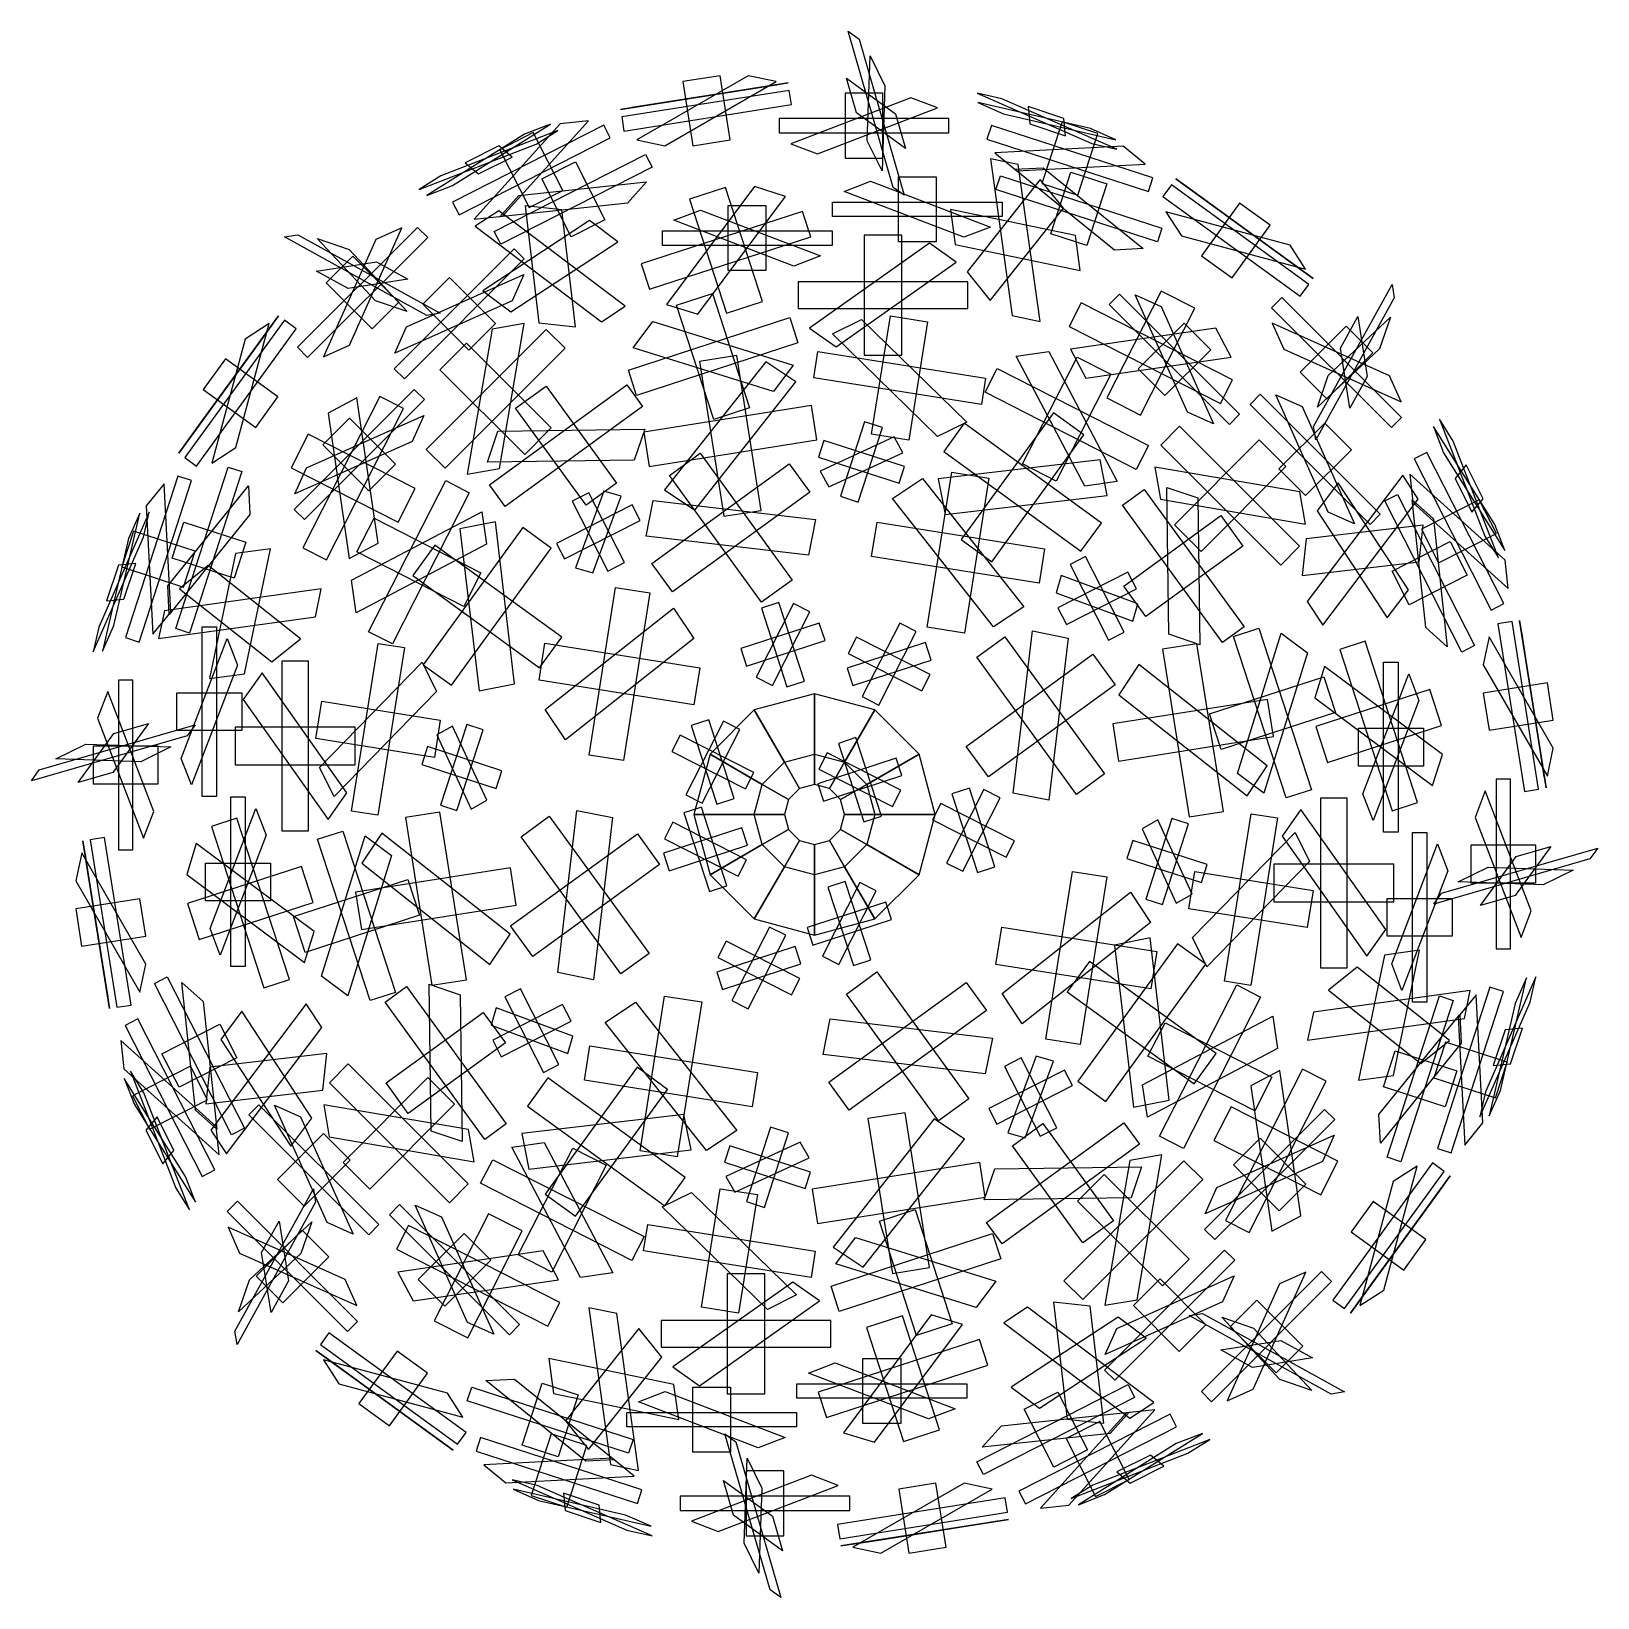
# Model space of a CAD drawing. Extents: x 1344.55 to 1345.86, y 6463.82 to 6465.13.
import ezdxf

# ---------------------------------------------------------------- set-up
doc = ezdxf.new("R2010")
doc.units = 0
doc.header["$LTSCALE"] = 30
doc.header["$MEASUREMENT"] = 0
doc.layers.add('3D', color=4, linetype='CONTINUOUS')

msp = doc.modelspace()

# ---------------------------------------------------------------- linework, layer by layer
at = {"layer": '3D', "color": 72}
for points in [[(1345.2797, 6464.9922, 1.0956), (1345.2706, 6464.9988, 1.0663), (1345.2331, 6465.1288, 1.1072), (1345.2422, 6465.1222, 1.1366)], [(1345.2614, 6465.0125, 1.0475), (1345.249, 6465.0376, 1.0331), (1345.2514, 6465.1085, 1.1554), (1345.2638, 6465.0834, 1.1697)], [(1345.0435, 6465.0637, 1.1025), (1345.0435, 6465.0637, 1.1339), (1345.1831, 6465.0858, 1.1339), (1345.1831, 6465.0858, 1.1025)], [(1345.053, 6465.0652, 1.1571), (1345.0749, 6465.0687, 1.1793), (1345.1736, 6465.0843, 1.0793), (1345.1517, 6465.0808, 1.0571)], [(1345.0572, 6465.0384, 1.3916), (1345.0805, 6465.0335, 1.4121), (1345.1732, 6465.0869, 1.3198), (1345.1499, 6465.0918, 1.2992)], [(1345.1039, 6465.0335, 1.421), (1345.1349, 6465.0384, 1.421), (1345.1265, 6465.0918, 1.2904), (1345.0955, 6465.0869, 1.2904)], [(1345.2401, 6465.0609, 1.0309), (1345.2318, 6465.0898, 1.04), (1345.2727, 6465.0601, 1.172), (1345.281, 6465.0312, 1.1629)], [(1345.0445, 6465.0575, 1.3412), (1345.0463, 6465.0456, 1.3702), (1345.1859, 6465.0678, 1.3702), (1345.1841, 6465.0796, 1.3412)], [(1345.0978, 6465.0723, 1.1889), (1345.1288, 6465.0772, 1.1889), (1345.1288, 6465.0772, 1.0475), (1345.0978, 6465.0723, 1.0475)], [(1345.1853, 6465.0352, 1.3521), (1345.2075, 6465.0267, 1.3727), (1345.3075, 6465.065, 1.2803), (1345.2853, 6465.0735, 1.2598)], [(1345.2307, 6465.0231, 1.3815), (1345.2621, 6465.0231, 1.3815), (1345.2621, 6465.0772, 1.2509), (1345.2307, 6465.0772, 1.2509)], [(1345.4361, 6465.0353, 1.1697), (1345.4569, 6465.0305, 1.1467), (1345.3613, 6465.0726, 1.0515), (1345.3405, 6465.0774, 1.0745)], [(1345.3412, 6465.0694, 1.1518), (1345.3625, 6465.06, 1.173), (1345.4562, 6465.0385, 1.0694), (1345.4349, 6465.0478, 1.0482)], [(1345.3845, 6465.0517, 1.1816), (1345.4143, 6465.0417, 1.1802), (1345.4129, 6465.0562, 1.0396), (1345.3832, 6465.0662, 1.041)], [(1344.9733, 6465.0349, 1.1697), (1344.9914, 6465.0463, 1.1467), (1344.894, 6465.0084, 1.0515), (1344.8759, 6464.9971, 1.0745)], [(1344.8821, 6464.992, 1.1518), (1344.9037, 6465.0004, 1.173), (1344.9852, 6465.0514, 1.0694), (1344.9636, 6465.043, 1.0482)], [(1344.9035, 6464.9865, 1.2659), (1344.909, 6464.9758, 1.2949), (1345.0349, 6465.04, 1.2949), (1345.0295, 6465.0507, 1.2659)], [(1344.9215, 6464.9723, 1.3163), (1344.9452, 6464.9748, 1.3368), (1345.0169, 6465.0542, 1.2445), (1344.9932, 6465.0517, 1.2239)], [(1344.9675, 6464.982, 1.3457), (1344.9955, 6464.9963, 1.3457), (1344.9709, 6465.0445, 1.2151), (1344.9429, 6465.0302, 1.2151)], [(1345.1757, 6465.0561, 1.3017), (1345.1757, 6465.0441, 1.3307), (1345.3171, 6465.0441, 1.3307), (1345.3171, 6465.0561, 1.3017)], [(1345.3525, 6465.0504, 1.2659), (1345.3488, 6465.0389, 1.2949), (1345.4833, 6464.9953, 1.2949), (1345.487, 6465.0067, 1.2659)], [(1345.3946, 6465.002, 1.3457), (1345.4245, 6464.9922, 1.3457), (1345.4412, 6465.0437, 1.2151), (1345.4113, 6465.0534, 1.2151)], [(1344.9252, 6465.01, 1.1816), (1344.9533, 6465.024, 1.1802), (1344.9421, 6465.0333, 1.0396), (1344.914, 6465.0193, 1.041)], [(1345.3552, 6465.0275, 1.3163), (1345.3737, 6465.0126, 1.3368), (1345.4806, 6465.0181, 1.2445), (1345.4621, 6465.033, 1.2239)], [(1344.9439, 6464.9514, 0.9256), (1344.9384, 6464.9621, 0.9546), (1345.0644, 6465.0263, 0.9546), (1345.0698, 6465.0155, 0.9256)], [(1344.9779, 6465.0058, 1.0054), (1345.0059, 6465.02, 1.0054), (1345.0304, 6464.9719, 0.8748), (1345.0024, 6464.9576, 0.8748)], [(1345.3698, 6464.8921, 1.5885), (1345.393, 6464.8872, 1.5679), (1345.3749, 6465.0179, 1.5171), (1345.3517, 6465.0227, 1.5377)], [(1345.2751, 6465.0076, 0.9523), (1345.3065, 6465.0076, 0.9523), (1345.3065, 6464.9535, 0.8217), (1345.2751, 6464.9535, 0.8217)], [(1345.3323, 6464.9284, 1.607), (1345.3515, 6464.9045, 1.6003), (1345.4124, 6464.9815, 1.4986), (1345.3932, 6465.0054, 1.5053)], [(1345.3563, 6464.997, 0.9256), (1345.36, 6465.0084, 0.9546), (1345.4944, 6464.9647, 0.9546), (1345.4907, 6464.9533, 0.9256)], [(1345.3718, 6465.0139, 0.976), (1345.3956, 6465.0151, 0.9965), (1345.4788, 6464.9478, 0.9042), (1345.4551, 6464.9466, 0.8836)], [(1345.4187, 6465.0114, 1.0054), (1345.4486, 6465.0017, 1.0054), (1345.4319, 6464.9503, 0.8748), (1345.402, 6464.96, 0.8748)], [(1345.5061, 6465.006, 1.1025), (1345.5061, 6465.006, 1.1339), (1345.6204, 6464.9229, 1.1339), (1345.6204, 6464.9229, 1.1025)], [(1344.943, 6464.9743, 0.976), (1344.9589, 6464.992, 0.9965), (1345.0653, 6465.0033, 0.9042), (1345.0494, 6464.9856, 0.8836)], [(1345.0818, 6464.9013, 1.6316), (1345.1078, 6464.8932, 1.6473), (1345.181, 6464.9913, 1.5767), (1345.1551, 6464.9994, 1.561)], [(1345.1319, 6464.8939, 1.6541), (1345.1618, 6464.9036, 1.6541), (1345.1309, 6464.9987, 1.5542), (1345.1011, 6464.989, 1.5542)], [(1345.2297, 6464.9954, 0.9229), (1345.2519, 6465.0039, 0.9435), (1345.3518, 6464.9657, 0.8511), (1345.3296, 6464.9572, 0.8306)], [(1345.5024, 6465.0009, 1.3412), (1345.4953, 6464.9912, 1.3702), (1345.6097, 6464.9081, 1.3702), (1345.6168, 6464.9178, 1.3412)], [(1345.5138, 6465.0003, 1.1571), (1345.5318, 6464.9873, 1.1793), (1345.6127, 6464.9285, 1.0793), (1345.5947, 6464.9416, 1.0571)], [(1345.0277, 6464.8868, 1.5885), (1345.0475, 6464.8998, 1.5679), (1344.9423, 6464.9793, 1.5171), (1344.9225, 6464.9664, 1.5377)], [(1344.9754, 6464.886, 1.607), (1345.006, 6464.8826, 1.6003), (1344.9946, 6464.9801, 1.4986), (1344.964, 6464.9835, 1.5053)], [(1345.088, 6464.9714, 0.8982), (1345.1102, 6464.9799, 0.9187), (1345.2101, 6464.9417, 0.8264), (1345.1879, 6464.9332, 0.8058)], [(1345.1333, 6464.9836, 0.9276), (1345.1647, 6464.9836, 0.9276), (1345.1647, 6464.9295, 0.797), (1345.1333, 6464.9295, 0.797)], [(1345.2201, 6464.9745, 0.8725), (1345.2201, 6464.9865, 0.9015), (1345.3614, 6464.9865, 0.9015), (1345.3614, 6464.9745, 0.8725)], [(1345.3183, 6464.9803, 1.5937), (1345.3223, 6464.9513, 1.6049), (1345.4265, 6464.9296, 1.512), (1345.4225, 6464.9586, 1.5007)], [(1345.5275, 6464.9419, 1.421), (1345.5529, 6464.9234, 1.421), (1345.5847, 6464.9672, 1.2904), (1345.5592, 6464.9856, 1.2904)], [(1344.9288, 6464.9127, 1.5937), (1344.9522, 6464.8951, 1.6049), (1345.0412, 6464.9534, 1.512), (1345.0178, 6464.9711, 1.5007)], [(1345.0608, 6464.935, 1.593), (1345.0677, 6464.9139, 1.6153), (1345.2021, 6464.9576, 1.6153), (1345.1952, 6464.9787, 1.593)], [(1345.4979, 6464.9784, 1.3916), (1345.5109, 6464.9585, 1.4121), (1345.6142, 6464.9307, 1.3198), (1345.6012, 6464.9506, 1.2992)], [(1345.5505, 6464.9737, 1.1889), (1345.576, 6464.9552, 1.1889), (1345.576, 6464.9552, 1.0475), (1345.5505, 6464.9737, 1.0475)], [(1344.8932, 6464.8939, 1.0956), (1344.8821, 6464.8921, 1.0663), (1344.7636, 6464.9575, 1.1072), (1344.7747, 6464.9592, 1.1366)], [(1344.7744, 6464.8656, 1.3017), (1344.7829, 6464.8571, 1.3307), (1344.8829, 6464.957, 1.3307), (1344.8744, 6464.9655, 1.3017)], [(1344.8658, 6464.8953, 1.0475), (1344.8394, 6464.9043, 1.0331), (1344.7909, 6464.9561, 1.1554), (1344.8174, 6464.9471, 1.1697)], [(1344.796, 6464.8576, 1.3521), (1344.8177, 6464.8673, 1.3727), (1344.8613, 6464.965, 1.2803), (1344.8396, 6464.9553, 1.2598)], [(1345.0784, 6464.9505, 0.8478), (1345.0784, 6464.9626, 0.8768), (1345.2197, 6464.9626, 0.8768), (1345.2197, 6464.9505, 0.8478)], [(1345.2464, 6464.8591, 1.6727), (1345.2778, 6464.8591, 1.6727), (1345.2778, 6464.959, 1.5728), (1345.2464, 6464.959, 1.5728)], [(1344.8367, 6464.8811, 1.3815), (1344.8589, 6464.9033, 1.3815), (1344.8206, 6464.9415, 1.2509), (1344.7984, 6464.9193, 1.2509)], [(1344.8635, 6464.8392, 0.8725), (1344.855, 6464.8477, 0.9015), (1344.9549, 6464.9477, 0.9015), (1344.9634, 6464.9392, 0.8725)], [(1345.201, 6464.8816, 1.6502), (1345.2232, 6464.8659, 1.6659), (1345.3232, 6464.9365, 1.5952), (1345.301, 6464.9522, 1.5795)], [(1344.8166, 6464.9145, 1.0309), (1344.7902, 6464.929, 1.04), (1344.8402, 6464.9369, 1.172), (1344.8665, 6464.9224, 1.1629)], [(1344.8555, 6464.8608, 0.9229), (1344.8652, 6464.8825, 0.9435), (1344.9629, 6464.9261, 0.8511), (1344.9532, 6464.9044, 0.8306)], [(1344.879, 6464.9015, 0.9523), (1344.9012, 6464.9237, 0.9523), (1344.9394, 6464.8854, 0.8217), (1344.9172, 6464.8632, 0.8217)], [(1345.1914, 6464.9202, 1.6116), (1345.1914, 6464.8979, 1.6338), (1345.3328, 6464.8979, 1.6338), (1345.3328, 6464.9202, 1.6116)], [(1345.6226, 6464.7884, 1.0956), (1345.6208, 6464.7995, 1.0663), (1345.6862, 6464.9179, 1.1072), (1345.6879, 6464.9068, 1.1366)], [(1345.0903, 6464.9006, 0.7882), (1345.1202, 6464.9103, 0.7882), (1345.1511, 6464.8153, 0.6882), (1345.1212, 6464.8055, 0.6882)], [(1345.4273, 6464.9027, 1.593), (1345.4173, 6464.883, 1.6153), (1345.5432, 6464.8188, 1.6153), (1345.5533, 6464.8386, 1.593)], [(1345.4486, 6464.8234, 1.6541), (1345.4766, 6464.8091, 1.6541), (1345.5219, 6464.8982, 1.5542), (1345.494, 6464.9124, 1.5542)], [(1345.4507, 6464.9013, 0.8478), (1345.4592, 6464.9098, 0.8768), (1345.5592, 6464.8099, 0.8768), (1345.5507, 6464.8014, 0.8478)], [(1345.4723, 6464.9093, 0.8982), (1345.494, 6464.8996, 0.9187), (1345.5376, 6464.8019, 0.8264), (1345.5159, 6464.8116, 0.8058)], [(1345.5943, 6464.9071, 1.3017), (1345.5858, 6464.8986, 1.3307), (1345.6857, 6464.7987, 1.3307), (1345.6942, 6464.8072, 1.3017)], [(1344.6756, 6464.7774, 1.1025), (1344.6756, 6464.7774, 1.1339), (1344.7587, 6464.8917, 1.1339), (1344.7587, 6464.8917, 1.1025)], [(1344.6806, 6464.7737, 1.3412), (1344.6903, 6464.7667, 1.3702), (1344.7734, 6464.881, 1.3702), (1344.7637, 6464.8881, 1.3412)], [(1345.0569, 6464.8255, 0.7271), (1345.0501, 6464.8466, 0.7493), (1345.1845, 6464.8903, 0.7493), (1345.1913, 6464.8692, 0.7271)], [(1345.22, 6464.8767, 0.745), (1345.2444, 6464.8887, 0.7607), (1345.332, 6464.8033, 0.69), (1345.3077, 6464.7912, 0.6743)], [(1345.2683, 6464.8918, 0.7675), (1345.2993, 6464.8869, 0.7675), (1345.2837, 6464.7882, 0.6675), (1345.2527, 6464.7931, 0.6675)], [(1345.624, 6464.8157, 1.0475), (1345.633, 6464.8422, 1.0331), (1345.6848, 6464.8906, 1.1554), (1345.6758, 6464.8642, 1.1697)], [(1345.6432, 6464.865, 1.0309), (1345.6577, 6464.8913, 1.04), (1345.6656, 6464.8413, 1.172), (1345.6511, 6464.815, 1.1629)], [(1344.6812, 6464.7851, 1.1571), (1344.6943, 6464.8031, 1.1793), (1344.753, 6464.884, 1.0793), (1344.74, 6464.866, 1.0571)], [(1344.7032, 6464.7692, 1.3916), (1344.7231, 6464.7822, 1.4121), (1344.7509, 6464.8855, 1.3198), (1344.731, 6464.8725, 1.2992)], [(1344.8817, 6464.7805, 1.6116), (1344.8974, 6464.7648, 1.6338), (1344.9973, 6464.8648, 1.6338), (1344.9816, 6464.8805, 1.6116)], [(1344.9158, 6464.76, 1.6502), (1344.9426, 6464.7646, 1.6659), (1344.9633, 6464.8853, 1.5952), (1344.9365, 6464.8807, 1.5795)], [(1345.0541, 6464.8652, 0.7657), (1345.0704, 6464.887, 0.7814), (1345.1873, 6464.8507, 0.7107), (1345.171, 6464.8289, 0.695)], [(1345.4184, 6464.864, 1.6316), (1345.431, 6464.8399, 1.6473), (1345.5522, 6464.8575, 1.5767), (1345.5395, 6464.8816, 1.561)], [(1345.513, 6464.8858, 0.9276), (1345.5352, 6464.8636, 0.9276), (1345.497, 6464.8254, 0.797), (1345.4747, 6464.8476, 0.797)], [(1345.5863, 6464.8856, 1.3521), (1345.596, 6464.8639, 1.3727), (1345.6937, 6464.8202, 1.2803), (1345.684, 6464.8419, 1.2598)], [(1345.6097, 6464.8449, 1.3815), (1345.632, 6464.8227, 1.3815), (1345.6702, 6464.8609, 1.2509), (1345.648, 6464.8831, 1.2509)], [(1344.9637, 6464.7762, 1.6727), (1344.9859, 6464.7984, 1.6727), (1344.9153, 6464.8691, 1.5728), (1344.8931, 6464.8469, 1.5728)], [(1345.2045, 6464.8401, 0.7064), (1345.208, 6464.862, 0.7286), (1345.3476, 6464.8399, 0.7286), (1345.3441, 6464.818, 0.7064)], [(1345.3732, 6464.8581, 0.7657), (1345.4002, 6464.862, 0.7814), (1345.4571, 6464.7537, 0.7107), (1345.4302, 6464.7498, 0.695)], [(1344.7397, 6464.7988, 1.421), (1344.7581, 6464.8242, 1.421), (1344.7144, 6464.856, 1.2904), (1344.6959, 6464.8305, 1.2904)], [(1345.0803, 6464.7468, 1.7445), (1345.1054, 6464.73, 1.753), (1345.1897, 6464.8368, 1.7148), (1345.1645, 6464.8536, 1.7063)], [(1345.1297, 6464.7248, 1.7567), (1345.1607, 6464.7297, 1.7567), (1345.1403, 6464.8587, 1.7026), (1345.1092, 6464.8538, 1.7026)], [(1345.4239, 6464.8575, 0.7882), (1345.4519, 6464.8433, 0.7882), (1345.4065, 6464.7542, 0.6882), (1345.3785, 6464.7685, 0.6882)], [(1344.7079, 6464.8219, 1.1889), (1344.7263, 6464.8473, 1.1889), (1344.7263, 6464.8473, 1.0475), (1344.7079, 6464.8219, 1.0475)], [(1345.3472, 6464.8281, 0.7271), (1345.3573, 6464.8479, 0.7493), (1345.4832, 6464.7837, 0.7493), (1345.4731, 6464.7639, 0.7271)], [(1344.7802, 6464.7221, 0.8478), (1344.7717, 6464.7306, 0.8768), (1344.8717, 6464.8305, 0.8768), (1344.8802, 6464.822, 0.8478)], [(1344.7788, 6464.6986, 1.593), (1344.7986, 6464.6886, 1.6153), (1344.8627, 6464.8145, 1.6153), (1344.843, 6464.8246, 1.593)], [(1344.8175, 6464.6897, 1.6316), (1344.8416, 6464.7023, 1.6473), (1344.824, 6464.8235, 1.5767), (1344.7999, 6464.8108, 1.561)], [(1344.9475, 6464.7331, 0.7064), (1344.9345, 6464.7511, 0.7286), (1345.0488, 6464.8342, 0.7286), (1345.0619, 6464.8162, 0.7064)], [(1344.9561, 6464.8148, 0.7675), (1344.9815, 6464.8333, 0.7675), (1345.0403, 6464.7524, 0.6675), (1345.0148, 6464.734, 0.6675)], [(1345.5679, 6464.818, 0.8725), (1345.5764, 6464.8265, 0.9015), (1345.6764, 6464.7266, 0.9015), (1345.6679, 6464.7181, 0.8725)], [(1345.5895, 6464.826, 0.9229), (1345.6112, 6464.8163, 0.9435), (1345.6548, 6464.7186, 0.8511), (1345.6331, 6464.7283, 0.8306)], [(1345.0629, 6464.795, 1.7236), (1345.0674, 6464.7664, 1.7357), (1345.207, 6464.7885, 1.7357), (1345.2025, 6464.8172, 1.7236)], [(1345.3274, 6464.7054, 1.7567), (1345.3528, 6464.687, 1.7567), (1345.4296, 6464.7926, 1.7026), (1345.4042, 6464.8111, 1.7026)], [(1344.7722, 6464.7436, 0.8982), (1344.7819, 6464.7653, 0.9187), (1344.8797, 6464.8089, 0.8264), (1344.87, 6464.7872, 0.8058)], [(1344.7957, 6464.7843, 0.9276), (1344.8179, 6464.8065, 0.9276), (1344.8562, 6464.7683, 0.797), (1344.834, 6464.746, 0.797)], [(1344.9326, 6464.77, 0.745), (1344.9413, 6464.7957, 0.7607), (1345.0637, 6464.7973, 0.69), (1345.055, 6464.7715, 0.6743)], [(1345.2267, 6464.7416, 1.7432), (1345.2416, 6464.7367, 1.7432), (1345.2618, 6464.7988, 1.7161), (1345.2469, 6464.8036, 1.7161)], [(1345.3299, 6464.8023, 1.7236), (1345.3128, 6464.7788, 1.7357), (1345.4271, 6464.6957, 1.7357), (1345.4442, 6464.7192, 1.7236)], [(1345.5092, 6464.7999, 1.6116), (1345.4935, 6464.7842, 1.6338), (1345.5935, 6464.6842, 1.6338), (1345.6092, 6464.6999, 1.6116)], [(1345.6302, 6464.8025, 0.9523), (1345.6524, 6464.7803, 0.9523), (1345.6141, 6464.7421, 0.8217), (1345.5919, 6464.7643, 0.8217)], [(1345.7207, 6464.7995, 1.1518), (1345.7291, 6464.7778, 1.173), (1345.7801, 6464.6963, 1.0694), (1345.7717, 6464.718, 1.0482)], [(1345.7636, 6464.7083, 1.1697), (1345.775, 6464.6902, 1.1467), (1345.7371, 6464.7875, 1.0515), (1345.7258, 6464.8056, 1.0745)], [(1344.8582, 6464.7199, 1.6541), (1344.8724, 6464.7479, 1.6541), (1344.7834, 6464.7932, 1.5542), (1344.7691, 6464.7653, 1.5542)], [(1345.2129, 6464.788, 1.7266), (1345.2084, 6464.7742, 1.7326), (1345.2756, 6464.7524, 1.7326), (1345.2801, 6464.7662, 1.7266)], [(1345.2097, 6464.7625, 1.7371), (1345.217, 6464.7493, 1.7413), (1345.2788, 6464.7778, 1.7222), (1345.2714, 6464.791, 1.718)], [(1345.5049, 6464.7178, 1.6727), (1345.5271, 6464.6956, 1.6727), (1345.5978, 6464.7663, 1.5728), (1345.5756, 6464.7885, 1.5728)], [(1345.0843, 6464.7588, 0.67), (1345.1098, 6464.7773, 0.67), (1345.1865, 6464.6716, 0.6159), (1345.1611, 6464.6532, 0.6159)], [(1345.308, 6464.7559, 1.7445), (1345.3139, 6464.7262, 1.753), (1345.449, 6464.7422, 1.7148), (1345.4431, 6464.7718, 1.7063)], [(1345.7152, 6464.778, 1.2659), (1345.7045, 6464.7726, 1.2949), (1345.7687, 6464.6466, 1.2949), (1345.7794, 6464.6521, 1.2659)], [(1344.6312, 6464.6238, 1.2659), (1344.6426, 6464.6201, 1.2949), (1344.6863, 6464.7546, 1.2949), (1344.6748, 6464.7583, 1.2659)], [(1344.6846, 6464.6276, 0.9256), (1344.6731, 6464.6313, 0.9546), (1344.7168, 6464.7657, 0.9546), (1344.7282, 6464.762, 0.9256)], [(1345.0868, 6464.6619, 0.6369), (1345.0697, 6464.6854, 0.6489), (1345.1841, 6464.7685, 0.6489), (1345.2011, 6464.745, 0.6369)], [(1345.3194, 6464.7615, 0.67), (1345.3504, 6464.7566, 0.67), (1345.33, 6464.6276, 0.6159), (1345.299, 6464.6325, 0.6159)], [(1345.4887, 6464.7658, 1.6502), (1345.4933, 6464.739, 1.6659), (1345.614, 6464.7183, 1.5952), (1345.6094, 6464.7451, 1.5795)], [(1345.6155, 6464.6538, 1.5885), (1345.6285, 6464.6341, 1.5679), (1345.708, 6464.7392, 1.5171), (1345.6951, 6464.759, 1.5377)], [(1345.701, 6464.76, 1.3163), (1345.7035, 6464.7363, 1.3368), (1345.7829, 6464.6647, 1.2445), (1345.7804, 6464.6883, 1.2239)], [(1345.7387, 6464.7564, 1.1816), (1345.7527, 6464.7282, 1.1802), (1345.762, 6464.7394, 1.0396), (1345.748, 6464.7676, 1.041)], [(1344.654, 6464.6265, 1.3163), (1344.6689, 6464.645, 1.3368), (1344.6634, 6464.7519, 1.2445), (1344.6485, 6464.7334, 1.2239)], [(1344.6677, 6464.6431, 0.976), (1344.6664, 6464.6669, 0.9965), (1344.7337, 6464.7501, 0.9042), (1344.7349, 6464.7264, 0.8836)], [(1344.8535, 6464.6185, 0.7271), (1344.8337, 6464.6286, 0.7493), (1344.8979, 6464.7545, 0.7493), (1344.9176, 6464.7444, 0.7271)], [(1345.0329, 6464.6792, 1.7432), (1345.0469, 6464.6863, 1.7432), (1345.0172, 6464.7445, 1.7161), (1345.0033, 6464.7373, 1.7161)], [(1345.006, 6464.6819, 1.7371), (1345.0206, 6464.6778, 1.7413), (1345.0441, 6464.7417, 1.7222), (1345.0296, 6464.7458, 1.718)], [(1345.27, 6464.7396, 0.6578), (1345.2951, 6464.7564, 0.6663), (1345.3794, 6464.6495, 0.628), (1345.3542, 6464.6327, 0.6195)], [(1345.4618, 6464.734, 0.7064), (1345.4798, 6464.7471, 0.7286), (1345.5629, 6464.6327, 0.7286), (1345.5449, 6464.6197, 0.7064)], [(1345.4987, 6464.7489, 0.745), (1345.5244, 6464.7402, 0.7607), (1345.526, 6464.6178, 0.69), (1345.5002, 6464.6265, 0.6743)], [(1345.6414, 6464.7527, 1.5937), (1345.6238, 6464.7294, 1.6049), (1345.6821, 6464.6403, 1.512), (1345.6998, 6464.6637, 1.5007)], [(1344.9903, 6464.7022, 1.7266), (1344.9969, 6464.6893, 1.7326), (1345.0598, 6464.7214, 1.7326), (1345.0533, 6464.7343, 1.7266)], [(1345.0649, 6464.7084, 0.6578), (1345.0708, 6464.738, 0.6663), (1345.2059, 6464.7221, 0.628), (1345.2, 6464.6924, 0.6195)], [(1345.6801, 6464.7376, 0.9256), (1345.6908, 6464.7431, 0.9546), (1345.755, 6464.6172, 0.9546), (1345.7442, 6464.6117, 0.9256)], [(1345.703, 6464.7386, 0.976), (1345.7207, 6464.7226, 0.9965), (1345.732, 6464.6162, 0.9042), (1345.7143, 6464.6322, 0.8836)], [(1345.7107, 6464.714, 1.3457), (1345.725, 6464.6861, 1.3457), (1345.7732, 6464.7106, 1.2151), (1345.7589, 6464.7386, 1.2151)], [(1344.6462, 6464.7074, 1.1697), (1344.651, 6464.7282, 1.1467), (1344.609, 6464.6326, 1.0515), (1344.6042, 6464.6118, 1.0745)], [(1344.6121, 6464.6125, 1.1518), (1344.6215, 6464.6338, 1.173), (1344.6431, 6464.7275, 1.0694), (1344.6337, 6464.7062, 1.0482)], [(1344.6701, 6464.69, 1.0054), (1344.6798, 6464.7199, 1.0054), (1344.7313, 6464.7032, 0.8748), (1344.7216, 6464.6733, 0.8748)], [(1344.8234, 6464.6445, 0.7657), (1344.8195, 6464.6715, 0.7814), (1344.9279, 6464.7284, 0.7107), (1344.9318, 6464.7015, 0.695)], [(1344.824, 6464.6952, 0.7882), (1344.8383, 6464.7232, 0.7882), (1344.9273, 6464.6778, 0.6882), (1344.9131, 6464.6498, 0.6882)], [(1344.9257, 6464.5793, 1.7445), (1344.9553, 6464.5852, 1.753), (1344.9394, 6464.7203, 1.7148), (1344.9097, 6464.7144, 1.7063)], [(1345.2526, 6464.6913, 0.6369), (1345.2572, 6464.7199, 0.6489), (1345.3968, 6464.6978, 0.6489), (1345.3922, 6464.6692, 0.6369)], [(1345.5435, 6464.7254, 0.7675), (1345.562, 6464.7, 0.7675), (1345.4811, 6464.6413, 0.6675), (1345.4627, 6464.6667, 0.6675)], [(1344.6796, 6464.6659, 1.3457), (1344.6893, 6464.6958, 1.3457), (1344.6379, 6464.7125, 1.2151), (1344.6281, 6464.6826, 1.2151)], [(1344.8792, 6464.6012, 1.7236), (1344.9027, 6464.5841, 1.7357), (1344.9858, 6464.6984, 1.7357), (1344.9623, 6464.7155, 1.7236)], [(1345.6147, 6464.7061, 1.607), (1345.6113, 6464.6756, 1.6003), (1345.7088, 6464.687, 1.4986), (1345.7122, 6464.7175, 1.5053)], [(1344.7012, 6464.5896, 1.5937), (1344.7302, 6464.5936, 1.6049), (1344.752, 6464.6978, 1.512), (1344.7229, 6464.6938, 1.5007)], [(1344.9761, 6464.5987, 1.7567), (1344.9946, 6464.6241, 1.7567), (1344.8889, 6464.7009, 1.7026), (1344.8705, 6464.6755, 1.7026)], [(1345.7345, 6464.7037, 1.0054), (1345.7487, 6464.6757, 1.0054), (1345.7005, 6464.6511, 0.8748), (1345.6863, 6464.6791, 0.8748)], [(1344.6298, 6464.6558, 1.1816), (1344.6398, 6464.6856, 1.1802), (1344.6254, 6464.6842, 1.0396), (1344.6154, 6464.6545, 1.041)], [(1344.7531, 6464.6036, 1.607), (1344.7771, 6464.6228, 1.6003), (1344.7, 6464.6837, 1.4986), (1344.6761, 6464.6645, 1.5053)], [(1345.4309, 6464.6912, 1.7266), (1345.418, 6464.6847, 1.7326), (1345.4501, 6464.6217, 1.7326), (1345.463, 6464.6283, 1.7266)], [(1345.4106, 6464.6755, 1.7371), (1345.4065, 6464.661, 1.7413), (1345.4704, 6464.6374, 1.7222), (1345.4745, 6464.652, 1.718)], [(1345.4078, 6464.6486, 1.7432), (1345.415, 6464.6347, 1.7432), (1345.4732, 6464.6643, 1.7161), (1345.466, 6464.6783, 1.7161)], [(1344.7895, 6464.6411, 1.5885), (1344.7943, 6464.6643, 1.5679), (1344.6637, 6464.6462, 1.5171), (1344.6588, 6464.623, 1.5377)], [(1345.0459, 6464.5214, 0.6369), (1345.0173, 6464.5259, 0.6489), (1345.0394, 6464.6655, 0.6489), (1345.068, 6464.661, 0.6369)], [(1345.1821, 6464.5829, 1.8092), (1345.1967, 6464.5876, 1.8092), (1345.1754, 6464.6531, 1.8092), (1345.1609, 6464.6483, 1.8092)], [(1344.9976, 6464.5387, 0.6578), (1344.9808, 6464.5639, 0.6663), (1345.0877, 6464.6482, 0.628), (1345.1045, 6464.623, 0.6195)], [(1345.1564, 6464.5908, 1.8092), (1345.17, 6464.5839, 1.8092), (1345.2012, 6464.6452, 1.8092), (1345.1876, 6464.6521, 1.8092)], [(1344.707, 6464.4914, 0.8725), (1344.695, 6464.4914, 0.9015), (1344.695, 6464.6327, 0.9015), (1344.707, 6464.6327, 0.8725)], [(1345.1437, 6464.6146, 1.8092), (1345.1484, 6464.6001, 1.8092), (1345.2139, 6464.6213, 1.8092), (1345.2091, 6464.6359, 1.8092)], [(1345.2449, 6464.5746, 1.8092), (1345.2586, 6464.5676, 1.8092), (1345.2898, 6464.6289, 1.8092), (1345.2762, 6464.6358, 1.8092)], [(1345.3867, 6464.6293, 0.6578), (1345.4164, 6464.6234, 0.6663), (1345.4004, 6464.4883, 0.628), (1345.3707, 6464.4942, 0.6195)], [(1345.5542, 6464.6246, 0.7271), (1345.5753, 6464.6315, 0.7493), (1345.619, 6464.4971, 0.7493), (1345.5979, 6464.4902, 0.7271)], [(1345.5939, 6464.6274, 0.7657), (1345.6157, 6464.6112, 0.7814), (1345.5794, 6464.4943, 0.7107), (1345.5576, 6464.5105, 0.695)], [(1345.7862, 6464.6371, 1.3412), (1345.7743, 6464.6352, 1.3702), (1345.7965, 6464.4956, 1.3702), (1345.8083, 6464.4975, 1.3412)], [(1345.7924, 6464.6381, 1.1025), (1345.7924, 6464.6381, 1.1339), (1345.8145, 6464.4985, 1.1339), (1345.8145, 6464.4985, 1.1025)], [(1345.7939, 6464.6286, 1.1571), (1345.7974, 6464.6066, 1.1793), (1345.813, 6464.5079, 1.0793), (1345.8095, 6464.5299, 1.0571)], [(1344.6861, 6464.501, 0.9229), (1344.6776, 6464.5232, 0.9435), (1344.7159, 6464.6231, 0.8511), (1344.7244, 6464.6009, 0.8306)], [(1344.8415, 6464.4758, 0.7064), (1344.8195, 6464.4793, 0.7286), (1344.8416, 6464.6189, 0.7286), (1344.8636, 6464.6154, 0.7064)], [(1344.9757, 6464.5882, 0.67), (1344.9806, 6464.6192, 0.67), (1345.1096, 6464.5987, 0.6159), (1345.1047, 6464.5677, 0.6159)], [(1345.2323, 6464.5984, 1.8092), (1345.237, 6464.5838, 1.8092), (1345.3024, 6464.6051, 1.8092), (1345.2977, 6464.6196, 1.8092)], [(1345.2402, 6464.6242, 1.8092), (1345.2333, 6464.6105, 1.8092), (1345.2945, 6464.5793, 1.8092), (1345.3015, 6464.5929, 1.8092)], [(1345.3403, 6464.6075, 0.6369), (1345.3638, 6464.6245, 0.6489), (1345.4468, 6464.5102, 0.6489), (1345.4234, 6464.4931, 0.6369)], [(1345.5237, 6464.6187, 1.7236), (1345.4951, 6464.6141, 1.7357), (1345.5172, 6464.4745, 1.7357), (1345.5459, 6464.479, 1.7236)], [(1345.6637, 6464.6207, 1.593), (1345.6426, 6464.6139, 1.6153), (1345.6863, 6464.4795, 1.6153), (1345.7074, 6464.4863, 1.593)], [(1345.7671, 6464.6243, 1.3916), (1345.7622, 6464.6011, 1.4121), (1345.8156, 6464.5083, 1.3198), (1345.8205, 6464.5316, 1.2992)], [(1344.7614, 6464.4627, 1.6116), (1344.7836, 6464.4627, 1.6338), (1344.7836, 6464.6041, 1.6338), (1344.7614, 6464.6041, 1.6116)], [(1344.8049, 6464.4913, 0.745), (1344.7928, 6464.5157, 0.7607), (1344.8783, 6464.6033, 0.69), (1344.8903, 6464.579, 0.6743)], [(1345.4371, 6464.6099, 0.67), (1345.4556, 6464.5845, 0.67), (1345.35, 6464.5077, 0.6159), (1345.3315, 6464.5331, 0.6159)], [(1345.4754, 6464.6013, 1.7445), (1345.4587, 6464.5761, 1.753), (1345.5655, 6464.4919, 1.7148), (1345.5823, 6464.517, 1.7063)], [(1345.6792, 6464.6032, 0.8478), (1345.6913, 6464.6032, 0.8768), (1345.6913, 6464.4618, 0.8768), (1345.6792, 6464.4618, 0.8478)], [(1344.6254, 6464.447, 1.3017), (1344.6374, 6464.447, 1.3307), (1344.6374, 6464.5884, 1.3307), (1344.6254, 6464.5884, 1.3017)], [(1344.8, 6464.4723, 1.6502), (1344.8157, 6464.4945, 1.6659), (1344.745, 6464.5945, 1.5952), (1344.7293, 6464.5723, 1.5795)], [(1345.6293, 6464.5912, 0.7882), (1345.639, 6464.5613, 0.7882), (1345.5439, 6464.5305, 0.6882), (1345.5342, 6464.5603, 0.6882)], [(1345.63, 6464.5997, 1.6316), (1345.6219, 6464.5737, 1.6473), (1345.72, 6464.5005, 1.5767), (1345.7281, 6464.5265, 1.561)], [(1345.7001, 6464.5936, 0.8982), (1345.7086, 6464.5714, 0.9187), (1345.6704, 6464.4714, 0.8264), (1345.6619, 6464.4936, 0.8058)], [(1344.6463, 6464.4566, 1.3521), (1344.6548, 6464.4788, 1.3727), (1344.6165, 6464.5788, 1.2803), (1344.608, 6464.5566, 1.2598)], [(1344.674, 6464.5464, 0.9523), (1344.674, 6464.5778, 0.9523), (1344.7281, 6464.5778, 0.8217), (1344.7281, 6464.5464, 0.8217)], [(1345.6226, 6464.5496, 1.6541), (1345.6323, 6464.5197, 1.6541), (1345.7274, 6464.5506, 1.5542), (1345.7177, 6464.5805, 1.5542)], [(1345.7622, 6464.5776, 1.421), (1345.7671, 6464.5466, 1.421), (1345.8205, 6464.5551, 1.2904), (1345.8156, 6464.5861, 1.2904)], [(1345.801, 6464.5838, 1.1889), (1345.8059, 6464.5527, 1.1889), (1345.8059, 6464.5527, 1.0475), (1345.801, 6464.5838, 1.0475)], [(1344.7897, 6464.5396, 0.7675), (1344.7947, 6464.5707, 0.7675), (1344.8934, 6464.555, 0.6675), (1344.8885, 6464.524, 0.6675)], [(1345.4535, 6464.5519, 1.7567), (1345.4584, 6464.5209, 1.7567), (1345.5874, 6464.5413, 1.7026), (1345.5825, 6464.5723, 1.7026)], [(1344.6893, 6464.551, 1.0956), (1344.6827, 6464.5419, 1.0663), (1344.5528, 6464.5044, 1.1072), (1344.5594, 6464.5135, 1.1366)], [(1344.6206, 6464.5114, 1.0309), (1344.5917, 6464.5031, 1.04), (1344.6215, 6464.544, 1.172), (1344.6504, 6464.5523, 1.1629)], [(1344.8225, 6464.5177, 1.6727), (1344.8225, 6464.5491, 1.6727), (1344.7225, 6464.5491, 1.5728), (1344.7225, 6464.5177, 1.5728)], [(1344.919, 6464.481, 1.7371), (1344.9322, 6464.4883, 1.7413), (1344.9037, 6464.5501, 1.7222), (1344.8905, 6464.5428, 1.718)], [(1344.8935, 6464.4842, 1.7266), (1344.9073, 6464.4797, 1.7326), (1344.9292, 6464.5469, 1.7326), (1344.9154, 6464.5514, 1.7266)], [(1345.098, 6464.4929, 1.8092), (1345.1116, 6464.486, 1.8092), (1345.1429, 6464.5473, 1.8092), (1345.1292, 6464.5542, 1.8092)], [(1345.1238, 6464.4851, 1.8092), (1345.1383, 6464.4898, 1.8092), (1345.1171, 6464.5552, 1.8092), (1345.1025, 6464.5505, 1.8092)], [(1345.1476, 6464.4977, 1.8092), (1345.1545, 6464.5113, 1.8092), (1345.0933, 6464.5425, 1.8092), (1345.0863, 6464.5289, 1.8092)], [(1345.2395, 6464.5405, 1.8092), (1345.225, 6464.5357, 1.8092), (1345.2463, 6464.4703, 1.8092), (1345.2608, 6464.4751, 1.8092)], [(1345.7123, 6464.5482, 0.9276), (1345.7123, 6464.5168, 0.9276), (1345.6582, 6464.5168, 0.797), (1345.6582, 6464.5482, 0.797)], [(1344.669, 6464.5327, 1.0475), (1344.6439, 6464.5203, 1.0331), (1344.5731, 6464.5227, 1.1554), (1344.5981, 6464.5351, 1.1697)], [(1344.6585, 6464.502, 1.3815), (1344.6585, 6464.5334, 1.3815), (1344.6044, 6464.5334, 1.2509), (1344.6044, 6464.502, 1.2509)], [(1344.94, 6464.498, 1.7432), (1344.9448, 6464.5129, 1.7432), (1344.8827, 6464.5331, 1.7161), (1344.8779, 6464.5182, 1.7161)], [(1345.2078, 6464.502, 1.8092), (1345.2126, 6464.4875, 1.8092), (1345.278, 6464.5088, 1.8092), (1345.2732, 6464.5233, 1.8092)], [(1345.2157, 6464.5278, 1.8092), (1345.2088, 6464.5142, 1.8092), (1345.2701, 6464.483, 1.8092), (1345.277, 6464.4966, 1.8092)], [(1345.3599, 6464.4904, 1.8092), (1345.3463, 6464.4973, 1.8092), (1345.3151, 6464.436, 1.8092), (1345.3287, 6464.4291, 1.8092)], [(1345.3341, 6464.4983, 1.8092), (1345.3196, 6464.4935, 1.8092), (1345.3409, 6464.4281, 1.8092), (1345.3554, 6464.4328, 1.8092)], [(1345.7639, 6464.4962, 1.3521), (1345.7554, 6464.474, 1.3727), (1345.7937, 6464.3741, 1.2803), (1345.8022, 6464.3963, 1.2598)], [(1345.7848, 6464.5058, 1.3017), (1345.7728, 6464.5058, 1.3307), (1345.7728, 6464.3645, 1.3307), (1345.7848, 6464.3645, 1.3017)], [(1344.731, 6464.3497, 0.8478), (1344.719, 6464.3497, 0.8768), (1344.719, 6464.491, 0.8768), (1344.731, 6464.491, 0.8478)], [(1345.3103, 6464.4856, 1.8092), (1345.3034, 6464.472, 1.8092), (1345.3647, 6464.4408, 1.8092), (1345.3716, 6464.4544, 1.8092)], [(1345.6489, 6464.4901, 1.6116), (1345.6266, 6464.4901, 1.6338), (1345.6266, 6464.3488, 1.6338), (1345.6489, 6464.3488, 1.6116)], [(1344.7101, 6464.3593, 0.8982), (1344.7016, 6464.3815, 0.9187), (1344.7399, 6464.4814, 0.8264), (1344.7484, 6464.4592, 0.8058)], [(1344.7465, 6464.3321, 1.593), (1344.7677, 6464.339, 1.6153), (1344.724, 6464.4734, 1.6153), (1344.7029, 6464.4665, 1.593)], [(1344.8865, 6464.3342, 1.7236), (1344.9152, 6464.3387, 1.7357), (1344.893, 6464.4783, 1.7357), (1344.8644, 6464.4738, 1.7236)], [(1345.0673, 6464.3606, 0.6369), (1345.0438, 6464.3436, 0.6489), (1344.9608, 6464.4579, 0.6489), (1344.9842, 6464.475, 0.6369)], [(1345.0209, 6464.3387, 0.6578), (1344.9912, 6464.3447, 0.6663), (1345.0072, 6464.4798, 0.628), (1345.0368, 6464.4739, 0.6195)], [(1345.1177, 6464.4124, 1.8092), (1345.1322, 6464.4171, 1.8092), (1345.111, 6464.4825, 1.8092), (1345.0964, 6464.4778, 1.8092)], [(1345.4912, 6464.4719, 1.7371), (1345.478, 6464.4645, 1.7413), (1345.5065, 6464.4027, 1.7222), (1345.5197, 6464.4101, 1.718)], [(1345.5167, 6464.4687, 1.7266), (1345.5029, 6464.4731, 1.7326), (1345.4811, 6464.4059, 1.7326), (1345.4949, 6464.4014, 1.7266)], [(1345.5688, 6464.4771, 0.7064), (1345.5907, 6464.4736, 0.7286), (1345.5686, 6464.334, 0.7286), (1345.5467, 6464.3375, 0.7064)], [(1345.6103, 6464.4805, 1.6502), (1345.5946, 6464.4583, 1.6659), (1345.6652, 6464.3583, 1.5952), (1345.6809, 6464.3806, 1.5795)], [(1344.624, 6464.3158, 1.3412), (1344.6359, 6464.3176, 1.3702), (1344.6138, 6464.4572, 1.3702), (1344.6019, 6464.4554, 1.3412)], [(1344.856, 6464.3282, 0.7271), (1344.8349, 6464.3214, 0.7493), (1344.7912, 6464.4558, 0.7493), (1344.8123, 6464.4626, 0.7271)], [(1344.8164, 6464.3254, 0.7657), (1344.7946, 6464.3417, 0.7814), (1344.8309, 6464.4586, 0.7107), (1344.8527, 6464.4423, 0.695)], [(1344.9348, 6464.3516, 1.7445), (1344.9516, 6464.3767, 1.753), (1344.8447, 6464.461, 1.7148), (1344.828, 6464.4358, 1.7063)], [(1344.9704, 6464.3582, 0.67), (1344.952, 6464.3836, 0.67), (1345.0576, 6464.4603, 0.6159), (1345.0761, 6464.4349, 0.6159)], [(1345.1494, 6464.4508, 1.8092), (1345.1447, 6464.4653, 1.8092), (1345.0793, 6464.4441, 1.8092), (1345.084, 6464.4295, 1.8092)], [(1345.1415, 6464.425, 1.8092), (1345.1484, 6464.4386, 1.8092), (1345.0872, 6464.4699, 1.8092), (1345.0802, 6464.4562, 1.8092)], [(1345.6054, 6464.4615, 0.745), (1345.6174, 6464.4372, 0.7607), (1345.532, 6464.3495, 0.69), (1345.5199, 6464.3739, 0.6743)], [(1345.7032, 6464.4614, 0.8725), (1345.7152, 6464.4614, 0.9015), (1345.7152, 6464.3201, 0.9015), (1345.7032, 6464.3201, 0.8725)], [(1344.6431, 6464.3285, 1.3916), (1344.6481, 6464.3518, 1.4121), (1344.5947, 6464.4445, 1.3198), (1344.5897, 6464.4212, 1.2992)], [(1344.6179, 6464.3148, 1.1025), (1344.6179, 6464.3148, 1.1339), (1344.5957, 6464.4544, 1.1339), (1344.5957, 6464.4544, 1.1025)], [(1344.6164, 6464.3243, 1.1571), (1344.6129, 6464.3462, 1.1793), (1344.5973, 6464.4449, 1.0793), (1344.6007, 6464.423, 1.0571)], [(1344.7803, 6464.3531, 1.6316), (1344.7883, 6464.3791, 1.6473), (1344.6902, 6464.4523, 1.5767), (1344.6822, 6464.4264, 1.561)], [(1345.4702, 6464.4549, 1.7432), (1345.4654, 6464.4399, 1.7432), (1345.5275, 6464.4197, 1.7161), (1345.5323, 6464.4347, 1.7161)], [(1345.7241, 6464.4519, 0.9229), (1345.7326, 6464.4296, 0.9435), (1345.6944, 6464.3297, 0.8511), (1345.6859, 6464.3519, 0.8306)], [(1345.7209, 6464.4018, 1.0956), (1345.7275, 6464.4109, 1.0663), (1345.8575, 6464.4485, 1.1072), (1345.8509, 6464.4394, 1.1366)], [(1345.7518, 6464.4508, 1.3815), (1345.7518, 6464.4194, 1.3815), (1345.8059, 6464.4194, 1.2509), (1345.8059, 6464.4508, 1.2509)], [(1345.7896, 6464.4414, 1.0309), (1345.8185, 6464.4498, 1.04), (1345.7888, 6464.4089, 1.172), (1345.7599, 6464.4005, 1.1629)], [(1344.7876, 6464.4032, 1.6541), (1344.7779, 6464.4331, 1.6541), (1344.6829, 6464.4022, 1.5542), (1344.6926, 6464.3724, 1.5542)], [(1344.6979, 6464.4046, 0.9276), (1344.6979, 6464.436, 0.9276), (1344.752, 6464.436, 0.797), (1344.752, 6464.4046, 0.797)], [(1344.9567, 6464.401, 1.7567), (1344.9518, 6464.432, 1.7567), (1344.8228, 6464.4116, 1.7026), (1344.8277, 6464.3805, 1.7026)], [(1345.5878, 6464.4351, 1.6727), (1345.5878, 6464.4037, 1.6727), (1345.6877, 6464.4037, 1.5728), (1345.6877, 6464.4351, 1.5728)], [(1345.7412, 6464.4202, 1.0475), (1345.7663, 6464.4325, 1.0331), (1345.8372, 6464.4301, 1.1554), (1345.8121, 6464.4178, 1.1697)], [(1344.7809, 6464.3616, 0.7882), (1344.7712, 6464.3915, 0.7882), (1344.8663, 6464.4224, 0.6882), (1344.876, 6464.3925, 0.6882)], [(1345.2565, 6464.4128, 1.8092), (1345.2429, 6464.4198, 1.8092), (1345.2117, 6464.3585, 1.8092), (1345.2253, 6464.3515, 1.8092)], [(1345.2307, 6464.4207, 1.8092), (1345.2162, 6464.416, 1.8092), (1345.2375, 6464.3506, 1.8092), (1345.252, 6464.3553, 1.8092)], [(1345.42, 6464.4289, 0.6369), (1345.4486, 6464.4244, 0.6489), (1345.4265, 6464.2848, 0.6489), (1345.3979, 6464.2893, 0.6369)], [(1345.6205, 6464.4132, 0.7675), (1345.6156, 6464.3822, 0.7675), (1345.5169, 6464.3978, 0.6675), (1345.5218, 6464.4289, 0.6675)], [(1344.6481, 6464.3752, 1.421), (1344.6432, 6464.4062, 1.421), (1344.5897, 6464.3978, 1.2904), (1344.5946, 6464.3668, 1.2904)], [(1345.4683, 6464.4116, 0.6578), (1345.4851, 6464.3864, 0.6663), (1345.3782, 6464.3021, 0.628), (1345.3614, 6464.3273, 0.6195)], [(1345.7363, 6464.4065, 0.9523), (1345.7363, 6464.3751, 0.9523), (1345.6822, 6464.3751, 0.8217), (1345.6822, 6464.4065, 0.8217)], [(1344.6093, 6464.3691, 1.1889), (1344.6043, 6464.4001, 1.1889), (1344.6043, 6464.4001, 1.0475), (1344.6093, 6464.3691, 1.0475)], [(1345.2692, 6464.389, 1.8092), (1345.2644, 6464.4035, 1.8092), (1345.199, 6464.3823, 1.8092), (1345.2037, 6464.3677, 1.8092)], [(1345.1812, 6464.3758, 1.8092), (1345.1676, 6464.3827, 1.8092), (1345.1363, 6464.3214, 1.8092), (1345.15, 6464.3145, 1.8092)], [(1345.4902, 6464.3622, 0.67), (1345.4853, 6464.3311, 0.67), (1345.3563, 6464.3516, 0.6159), (1345.3612, 6464.3826, 0.6159)], [(1345.1938, 6464.3519, 1.8092), (1345.1891, 6464.3665, 1.8092), (1345.1237, 6464.3452, 1.8092), (1345.1284, 6464.3307, 1.8092)], [(1345.1859, 6464.3262, 1.8092), (1345.1929, 6464.3398, 1.8092), (1345.1316, 6464.371, 1.8092), (1345.1247, 6464.3574, 1.8092)], [(1345.531, 6464.3517, 1.7236), (1345.5075, 6464.3687, 1.7357), (1345.4244, 6464.2544, 1.7357), (1345.4479, 6464.2373, 1.7236)], [(1345.4846, 6464.3736, 1.7445), (1345.4549, 6464.3677, 1.753), (1345.4709, 6464.2325, 1.7148), (1345.5005, 6464.2384, 1.7063)], [(1345.4341, 6464.3541, 1.7567), (1345.4157, 6464.3287, 1.7567), (1345.5213, 6464.252, 1.7026), (1345.5398, 6464.2774, 1.7026)], [(1345.709, 6464.3633, 1.5937), (1345.68, 6464.3593, 1.6049), (1345.6583, 6464.2551, 1.512), (1345.6873, 6464.2591, 1.5007)], [(1344.7302, 6464.2152, 0.9256), (1344.7194, 6464.2097, 0.9546), (1344.6553, 6464.3357, 0.9546), (1344.666, 6464.3411, 0.9256)], [(1345.3338, 6464.2397, 0.67), (1345.3084, 6464.2213, 0.67), (1345.2317, 6464.3269, 0.6159), (1345.2571, 6464.3454, 0.6159)], [(1345.6571, 6464.3492, 1.607), (1345.6332, 6464.33, 1.6003), (1345.7102, 6464.2691, 1.4986), (1345.7341, 6464.2883, 1.5053)], [(1345.764, 6464.2454, 1.1697), (1345.7592, 6464.2246, 1.1467), (1345.8013, 6464.3202, 1.0515), (1345.8061, 6464.3411, 1.0745)], [(1345.7981, 6464.3403, 1.1518), (1345.7887, 6464.3191, 1.173), (1345.7672, 6464.2254, 1.0694), (1345.7765, 6464.2466, 1.0482)], [(1344.7072, 6464.2143, 0.976), (1344.6895, 6464.2302, 0.9965), (1344.6782, 6464.3366, 0.9042), (1344.6959, 6464.3207, 0.8836)], [(1344.9484, 6464.2188, 0.7064), (1344.9305, 6464.2058, 0.7286), (1344.8474, 6464.3201, 0.7286), (1344.8654, 6464.3332, 0.7064)], [(1344.9116, 6464.2039, 0.745), (1344.8858, 6464.2126, 0.7607), (1344.8842, 6464.335, 0.69), (1344.91, 6464.3263, 0.6743)], [(1344.9793, 6464.2616, 1.7266), (1344.9922, 6464.2682, 1.7326), (1344.9602, 6464.3312, 1.7326), (1344.9472, 6464.3246, 1.7266)], [(1345.3314, 6464.3366, 0.6369), (1345.3485, 6464.3131, 0.6489), (1345.2341, 6464.2301, 0.6489), (1345.2171, 6464.2535, 0.6369)], [(1345.5568, 6464.3344, 0.7271), (1345.5766, 6464.3243, 0.7493), (1345.5124, 6464.1983, 0.7493), (1345.4926, 6464.2084, 0.7271)], [(1345.6207, 6464.3117, 1.5885), (1345.6159, 6464.2885, 1.5679), (1345.7466, 6464.3066, 1.5171), (1345.7514, 6464.3298, 1.5377)], [(1345.7791, 6464.329, 1.2659), (1345.7676, 6464.3327, 1.2949), (1345.724, 6464.1983, 1.2949), (1345.7354, 6464.1946, 1.2659)], [(1344.7947, 6464.299, 1.5885), (1344.7818, 6464.3188, 1.5679), (1344.7022, 6464.2136, 1.5171), (1344.7152, 6464.1938, 1.5377)], [(1344.9996, 6464.2773, 1.7371), (1345.0037, 6464.2919, 1.7413), (1344.9399, 6464.3154, 1.7222), (1344.9358, 6464.3009, 1.718)], [(1345.0024, 6464.3042, 1.7432), (1344.9953, 6464.3182, 1.7432), (1344.9371, 6464.2885, 1.7161), (1344.9442, 6464.2746, 1.7161)], [(1345.1403, 6464.2133, 0.6578), (1345.1151, 6464.1965, 0.6663), (1345.0308, 6464.3033, 0.628), (1345.056, 6464.3201, 0.6195)], [(1345.0908, 6464.1913, 0.67), (1345.0598, 6464.1963, 0.67), (1345.0803, 6464.3252, 0.6159), (1345.1113, 6464.3203, 0.6159)], [(1345.7257, 6464.3253, 0.9256), (1345.7371, 6464.3216, 0.9546), (1345.6934, 6464.1871, 0.9546), (1345.682, 6464.1909, 0.9256)], [(1345.7562, 6464.3263, 1.3163), (1345.7413, 6464.3078, 1.3368), (1345.7468, 6464.201, 1.2445), (1345.7617, 6464.2195, 1.2239)], [(1344.695, 6464.1748, 1.2659), (1344.7057, 6464.1803, 1.2949), (1344.6416, 6464.3062, 1.2949), (1344.6309, 6464.3008, 1.2659)], [(1344.6758, 6464.2492, 1.0054), (1344.6615, 6464.2772, 1.0054), (1344.7097, 6464.3017, 0.8748), (1344.7239, 6464.2737, 0.8748)], [(1344.7688, 6464.2001, 1.5937), (1344.7865, 6464.2235, 1.6049), (1344.7282, 6464.3125, 1.512), (1344.7105, 6464.2891, 1.5007)], [(1344.8667, 6464.2274, 0.7675), (1344.8482, 6464.2528, 0.7675), (1344.9291, 6464.3116, 0.6675), (1344.9476, 6464.2861, 0.6675)], [(1345.3533, 6464.2902, 0.6578), (1345.3474, 6464.2605, 0.6663), (1345.2122, 6464.2765, 0.628), (1345.2182, 6464.3061, 0.6195)], [(1345.5868, 6464.3083, 0.7657), (1345.5907, 6464.2814, 0.7814), (1345.4824, 6464.2244, 0.7107), (1345.4784, 6464.2513, 0.695)], [(1345.5862, 6464.2577, 0.7882), (1345.572, 6464.2297, 0.7882), (1345.4829, 6464.275, 0.6882), (1345.4972, 6464.303, 0.6882)], [(1345.7426, 6464.3097, 0.976), (1345.7438, 6464.286, 0.9965), (1345.6765, 6464.2027, 0.9042), (1345.6753, 6464.2265, 0.8836)], [(1344.7093, 6464.1929, 1.3163), (1344.7068, 6464.2165, 1.3368), (1344.6273, 6464.2882, 1.2445), (1344.6298, 6464.2645, 1.2239)], [(1345.7804, 6464.297, 1.1816), (1345.7704, 6464.2673, 1.1802), (1345.7849, 6464.2686, 1.0396), (1345.7949, 6464.2984, 1.041)], [(1344.7956, 6464.2468, 1.607), (1344.7989, 6464.2773, 1.6003), (1344.7014, 6464.2659, 1.4986), (1344.6981, 6464.2353, 1.5053)], [(1345.1576, 6464.2616, 0.6369), (1345.1531, 6464.2329, 0.6489), (1345.0135, 6464.255, 0.6489), (1345.018, 6464.2837, 0.6369)], [(1345.4042, 6464.2709, 1.7371), (1345.3897, 6464.275, 1.7413), (1345.3661, 6464.2112, 1.7222), (1345.3807, 6464.2071, 1.718)], [(1345.7401, 6464.2628, 1.0054), (1345.7304, 6464.2329, 1.0054), (1345.679, 6464.2496, 0.8748), (1345.6887, 6464.2795, 0.8748)], [(1345.7306, 6464.2869, 1.3457), (1345.7209, 6464.2571, 1.3457), (1345.7724, 6464.2403, 1.2151), (1345.7821, 6464.2702, 1.2151)], [(1344.6466, 6464.2446, 1.1697), (1344.6353, 6464.2627, 1.1467), (1344.6731, 6464.1653, 1.0515), (1344.6845, 6464.1472, 1.0745)], [(1344.6995, 6464.2388, 1.3457), (1344.6853, 6464.2668, 1.3457), (1344.6371, 6464.2422, 1.2151), (1344.6513, 6464.2142, 1.2151)], [(1344.901, 6464.153, 1.6116), (1344.9167, 6464.1687, 1.6338), (1344.8168, 6464.2686, 1.6338), (1344.8011, 6464.2529, 1.6116)], [(1345.0828, 6464.2474, 1.7567), (1345.0574, 6464.2659, 1.7567), (1344.9807, 6464.1602, 1.7026), (1345.0061, 6464.1418, 1.7026)], [(1345.4199, 6464.2506, 1.7266), (1345.4134, 6464.2635, 1.7326), (1345.3504, 6464.2315, 1.7326), (1345.357, 6464.2185, 1.7266)], [(1345.3773, 6464.2737, 1.7432), (1345.3633, 6464.2666, 1.7432), (1345.393, 6464.2084, 1.7161), (1345.407, 6464.2155, 1.7161)], [(1345.6314, 6464.2542, 1.593), (1345.6117, 6464.2643, 1.6153), (1345.5475, 6464.1383, 1.6153), (1345.5673, 6464.1283, 1.593)], [(1345.5927, 6464.2632, 1.6316), (1345.5686, 6464.2505, 1.6473), (1345.5862, 6464.1294, 1.5767), (1345.6103, 6464.142, 1.561)], [(1344.6896, 6464.1534, 1.1518), (1344.6812, 6464.175, 1.173), (1344.6302, 6464.2565, 1.0694), (1344.6386, 6464.2349, 1.0482)], [(1344.9053, 6464.235, 1.6727), (1344.8831, 6464.2573, 1.6727), (1344.8125, 6464.1866, 1.5728), (1344.8347, 6464.1644, 1.5728)], [(1345.0804, 6464.1505, 1.7236), (1345.0974, 6464.174, 1.7357), (1344.9831, 6464.2571, 1.7357), (1344.966, 6464.2336, 1.7236)], [(1344.6715, 6464.1965, 1.1816), (1344.6575, 6464.2246, 1.1802), (1344.6482, 6464.2134, 1.0396), (1344.6622, 6464.1853, 1.041)], [(1344.8423, 6464.1348, 0.8725), (1344.8338, 6464.1263, 0.9015), (1344.7339, 6464.2262, 0.9015), (1344.7424, 6464.2347, 0.8725)], [(1344.8208, 6464.1268, 0.9229), (1344.7991, 6464.1365, 0.9435), (1344.7554, 6464.2342, 0.8511), (1344.7771, 6464.2245, 0.8306)], [(1344.9215, 6464.1871, 1.6502), (1344.9169, 6464.2139, 1.6659), (1344.7963, 6464.2346, 1.5952), (1344.8009, 6464.2078, 1.5795)], [(1345.1023, 6464.197, 1.7445), (1345.0964, 6464.2266, 1.753), (1344.9612, 6464.2107, 1.7148), (1344.9671, 6464.181, 1.7063)], [(1345.33, 6464.2061, 1.7445), (1345.3048, 6464.2229, 1.753), (1345.2206, 6464.116, 1.7148), (1345.2457, 6464.0993, 1.7063)], [(1345.2806, 6464.228, 1.7567), (1345.2495, 6464.2231, 1.7567), (1345.27, 6464.0941, 1.7026), (1345.301, 6464.099, 1.7026)], [(1345.63, 6464.2308, 0.8478), (1345.6385, 6464.2223, 0.8768), (1345.5386, 6464.1223, 0.8768), (1345.5301, 6464.1308, 0.8478)], [(1345.5521, 6464.233, 1.6541), (1345.5378, 6464.205, 1.6541), (1345.6269, 6464.1596, 1.5542), (1345.6411, 6464.1876, 1.5542)], [(1344.7801, 6464.1503, 0.9523), (1344.7579, 6464.1725, 0.9523), (1344.7961, 6464.2108, 0.8217), (1344.8183, 6464.1885, 0.8217)], [(1345.1835, 6464.2113, 1.7432), (1345.1686, 6464.2161, 1.7432), (1345.1484, 6464.154, 1.7161), (1345.1634, 6464.1492, 1.7161)], [(1345.4627, 6464.2197, 0.7064), (1345.4758, 6464.2018, 0.7286), (1345.3614, 6464.1187, 0.7286), (1345.3484, 6464.1367, 0.7064)], [(1345.4541, 6464.138, 0.7675), (1345.4287, 6464.1196, 0.7675), (1345.37, 6464.2004, 0.6675), (1345.3954, 6464.2189, 0.6675)], [(1345.638, 6464.2092, 0.8982), (1345.6283, 6464.1875, 0.9187), (1345.5306, 6464.1439, 0.8264), (1345.5403, 6464.1656, 0.8058)], [(1345.037, 6464.0947, 0.7657), (1345.0101, 6464.0908, 0.7814), (1344.9531, 6464.1992, 0.7107), (1344.98, 6464.2031, 0.695)], [(1344.9864, 6464.0953, 0.7882), (1344.9584, 6464.1096, 0.7882), (1345.0037, 6464.1986, 0.6882), (1345.0317, 6464.1844, 0.6882)], [(1345.1974, 6464.1648, 1.7266), (1345.2018, 6464.1786, 1.7326), (1345.1346, 6464.2005, 1.7326), (1345.1301, 6464.1867, 1.7266)], [(1345.2006, 6464.1903, 1.7371), (1345.1932, 6464.2035, 1.7413), (1345.1314, 6464.175, 1.7222), (1345.1388, 6464.1618, 1.718)], [(1345.6145, 6464.1685, 0.9276), (1345.5923, 6464.1463, 0.9276), (1345.5541, 6464.1846, 0.797), (1345.5763, 6464.2068, 0.797)], [(1345.0631, 6464.1248, 0.7271), (1345.053, 6464.105, 0.7493), (1344.927, 6464.1692, 0.7493), (1344.9371, 6464.1889, 0.7271)], [(1345.3473, 6464.1578, 1.7236), (1345.3428, 6464.1865, 1.7357), (1345.2032, 6464.1643, 1.7357), (1345.2077, 6464.1357, 1.7236)], [(1345.5286, 6464.1723, 1.6116), (1345.5129, 6464.188, 1.6338), (1345.4129, 6464.0881, 1.6338), (1345.4286, 6464.0724, 1.6116)], [(1345.4945, 6464.1928, 1.6502), (1345.4677, 6464.1882, 1.6659), (1345.447, 6464.0676, 1.5952), (1345.4738, 6464.0722, 1.5795)], [(1345.7296, 6464.1791, 1.3412), (1345.7199, 6464.1862, 1.3702), (1345.6368, 6464.0718, 1.3702), (1345.6465, 6464.0648, 1.3412)], [(1345.7071, 6464.1836, 1.3916), (1345.6872, 6464.1707, 1.4121), (1345.6593, 6464.0673, 1.3198), (1345.6793, 6464.0803, 1.2992)], [(1345.4776, 6464.1829, 0.745), (1345.4689, 6464.1571, 0.7607), (1345.3465, 6464.1555, 0.69), (1345.3552, 6464.1813, 0.6743)], [(1345.4465, 6464.1766, 1.6727), (1345.4243, 6464.1544, 1.6727), (1345.495, 6464.0838, 1.5728), (1345.5172, 6464.106, 1.5728)], [(1345.7347, 6464.1755, 1.1025), (1345.7347, 6464.1755, 1.1339), (1345.6516, 6464.0611, 1.1339), (1345.6516, 6464.0611, 1.1025)], [(1344.7877, 6464.1645, 1.0956), (1344.7894, 6464.1534, 1.0663), (1344.7241, 6464.0349, 1.1072), (1344.7223, 6464.046, 1.1366)], [(1345.1902, 6464.0762, 0.745), (1345.1659, 6464.0641, 0.7607), (1345.0782, 6464.1496, 0.69), (1345.1026, 6464.1616, 0.6743)], [(1345.1419, 6464.061, 0.7675), (1345.1109, 6464.066, 0.7675), (1345.1265, 6464.1647, 0.6675), (1345.1575, 6464.1598, 0.6675)], [(1345.729, 6464.1677, 1.1571), (1345.716, 6464.1497, 1.1793), (1345.6572, 6464.0689, 1.0793), (1345.6703, 6464.0868, 1.0571)], [(1344.816, 6464.0457, 1.3017), (1344.8245, 6464.0542, 1.3307), (1344.7245, 6464.1542, 1.3307), (1344.716, 6464.1457, 1.3017)], [(1344.9595, 6464.0515, 0.8478), (1344.951, 6464.043, 0.8768), (1344.851, 6464.143, 0.8768), (1344.8595, 6464.1515, 0.8478)], [(1344.9379, 6464.0436, 0.8982), (1344.9162, 6464.0532, 0.9187), (1344.8726, 6464.151, 0.8264), (1344.8943, 6464.1413, 0.8058)], [(1345.3199, 6464.0522, 0.7882), (1345.29, 6464.0425, 0.7882), (1345.2592, 6464.1376, 0.6882), (1345.289, 6464.1473, 0.6882)], [(1345.6706, 6464.1541, 1.421), (1345.6521, 6464.1287, 1.421), (1345.6959, 6464.0969, 1.2904), (1345.7143, 6464.1223, 1.2904)], [(1344.824, 6464.0673, 1.3521), (1344.8143, 6464.089, 1.3727), (1344.7166, 6464.1326, 1.2803), (1344.7262, 6464.1109, 1.2598)], [(1344.7863, 6464.1371, 1.0475), (1344.7772, 6464.1107, 1.0331), (1344.7254, 6464.0622, 1.1554), (1344.7345, 6464.0887, 1.1697)], [(1344.7671, 6464.0879, 1.0309), (1344.7525, 6464.0615, 1.04), (1344.7446, 6464.1115, 1.172), (1344.7592, 6464.1378, 1.1629)], [(1344.9829, 6464.0501, 1.593), (1344.993, 6464.0699, 1.6153), (1344.867, 6464.1341, 1.6153), (1344.857, 6464.1143, 1.593)], [(1344.9617, 6464.1295, 1.6541), (1344.9337, 6464.1437, 1.6541), (1344.8883, 6464.0547, 1.5542), (1344.9163, 6464.0404, 1.5542)], [(1345.2058, 6464.1128, 0.7064), (1345.2023, 6464.0908, 0.7286), (1345.0627, 6464.1129, 0.7286), (1345.0662, 6464.1349, 0.7064)], [(1345.7024, 6464.131, 1.1889), (1345.6839, 6464.1056, 1.1889), (1345.6839, 6464.1056, 1.0475), (1345.7024, 6464.131, 1.0475)], [(1344.8005, 6464.108, 1.3815), (1344.7783, 6464.1302, 1.3815), (1344.74, 6464.0919, 1.2509), (1344.7622, 6464.0697, 1.2509)], [(1344.8972, 6464.067, 0.9276), (1344.875, 6464.0892, 0.9276), (1344.9133, 6464.1275, 0.797), (1344.9355, 6464.1053, 0.797)], [(1345.3533, 6464.1273, 0.7271), (1345.3602, 6464.1062, 0.7493), (1345.2258, 6464.0625, 0.7493), (1345.2189, 6464.0836, 0.7271)], [(1345.3561, 6464.0877, 0.7657), (1345.3399, 6464.0659, 0.7814), (1345.223, 6464.1022, 0.7107), (1345.2392, 6464.124, 0.695)], [(1344.9919, 6464.0888, 1.6316), (1344.9792, 6464.1129, 1.6473), (1344.8581, 6464.0953, 1.5767), (1344.8707, 6464.0712, 1.561)], [(1345.5467, 6464.1136, 0.8725), (1345.5552, 6464.1051, 0.9015), (1345.4553, 6464.0052, 0.9015), (1345.4468, 6464.0137, 0.8725)], [(1345.1638, 6464.0938, 1.6727), (1345.1324, 6464.0938, 1.6727), (1345.1324, 6463.9938, 1.5728), (1345.1638, 6463.9938, 1.5728)], [(1345.5547, 6464.0921, 0.9229), (1345.545, 6464.0704, 0.9435), (1345.4473, 6464.0267, 0.8511), (1345.457, 6464.0484, 0.8306)], [(1345.6358, 6464.0873, 1.3017), (1345.6273, 6464.0958, 1.3307), (1345.5274, 6463.9958, 1.3307), (1345.5359, 6463.9873, 1.3017)], [(1345.6143, 6464.0953, 1.3521), (1345.5925, 6464.0856, 1.3727), (1345.5489, 6463.9879, 1.2803), (1345.5706, 6463.9976, 1.2598)], [(1345.2092, 6464.0713, 1.6502), (1345.187, 6464.087, 1.6659), (1345.087, 6464.0163, 1.5952), (1345.1093, 6464.0006, 1.5795)], [(1345.5312, 6464.0514, 0.9523), (1345.509, 6464.0292, 0.9523), (1345.4708, 6464.0674, 0.8217), (1345.493, 6464.0896, 0.8217)], [(1345.0404, 6464.0608, 1.5885), (1345.0172, 6464.0656, 1.5679), (1345.0353, 6463.935, 1.5171), (1345.0585, 6463.9301, 1.5377)], [(1345.3825, 6464.0661, 1.5885), (1345.3627, 6464.0531, 1.5679), (1345.4679, 6463.9735, 1.5171), (1345.4877, 6463.9865, 1.5377)], [(1345.4348, 6464.0669, 1.607), (1345.4043, 6464.0702, 1.6003), (1345.4157, 6463.9727, 1.4986), (1345.4462, 6463.9694, 1.5053)], [(1345.5736, 6464.0718, 1.3815), (1345.5514, 6464.0496, 1.3815), (1345.5896, 6464.0113, 1.2509), (1345.6118, 6464.0335, 1.2509)], [(1345.2188, 6464.0327, 1.6116), (1345.2188, 6464.0549, 1.6338), (1345.0775, 6464.0549, 1.6338), (1345.0775, 6464.0327, 1.6116)], [(1345.3284, 6464.0516, 1.6316), (1345.3024, 6464.0596, 1.6473), (1345.2292, 6463.9615, 1.5767), (1345.2552, 6463.9535, 1.561)], [(1345.2783, 6464.0589, 1.6541), (1345.2484, 6464.0492, 1.6541), (1345.2793, 6463.9542, 1.5542), (1345.3092, 6463.9639, 1.5542)], [(1345.4814, 6464.0401, 1.5937), (1345.4581, 6464.0578, 1.6049), (1345.369, 6463.9995, 1.512), (1345.3924, 6463.9818, 1.5007)], [(1345.5171, 6464.059, 1.0956), (1345.5282, 6464.0607, 1.0663), (1345.6466, 6463.9954, 1.1072), (1345.6355, 6463.9936, 1.1366)], [(1345.5444, 6464.0576, 1.0475), (1345.5709, 6464.0485, 1.0331), (1345.6193, 6463.9967, 1.1554), (1345.5928, 6464.0058, 1.1697)], [(1344.9078, 6463.9519, 1.3412), (1344.9149, 6463.9616, 1.3702), (1344.8005, 6464.0447, 1.3702), (1344.7935, 6464.035, 1.3412)], [(1345.0779, 6464.0244, 1.607), (1345.0587, 6464.0484, 1.6003), (1344.9978, 6463.9713, 1.4986), (1345.017, 6463.9474, 1.5053)], [(1344.9042, 6463.9469, 1.1025), (1344.9042, 6463.9469, 1.1339), (1344.7898, 6464.03, 1.1339), (1344.7898, 6464.03, 1.1025)], [(1344.8828, 6464.011, 1.421), (1344.8574, 6464.0294, 1.421), (1344.8256, 6463.9857, 1.2904), (1344.851, 6463.9672, 1.2904)], [(1345.3494, 6464.0178, 1.593), (1345.3426, 6464.039, 1.6153), (1345.2082, 6463.9953, 1.6153), (1345.215, 6463.9742, 1.593)], [(1345.5937, 6464.0384, 1.0309), (1345.62, 6464.0239, 1.04), (1345.57, 6464.0159, 1.172), (1345.5437, 6464.0305, 1.1629)], [(1344.9123, 6463.9745, 1.3916), (1344.8994, 6463.9944, 1.4121), (1344.796, 6464.0222, 1.3198), (1344.809, 6464.0023, 1.2992)], [(1344.8964, 6463.9525, 1.1571), (1344.8784, 6463.9656, 1.1793), (1344.7976, 6464.0243, 1.0793), (1344.8155, 6464.0113, 1.0571)], [(1345.092, 6463.9725, 1.5937), (1345.088, 6464.0015, 1.6049), (1344.9838, 6464.0233, 1.512), (1344.9878, 6463.9942, 1.5007)], [(1345.3223, 6463.9814, 0.8982), (1345.3001, 6463.9729, 0.9187), (1345.2001, 6464.0112, 0.8264), (1345.2223, 6464.0197, 0.8058)], [(1345.2769, 6463.9692, 0.9276), (1345.2455, 6463.9692, 0.9276), (1345.2455, 6464.0233, 0.797), (1345.2769, 6464.0233, 0.797)], [(1345.0384, 6463.939, 0.976), (1345.0147, 6463.9377, 0.9965), (1344.9314, 6464.005, 0.9042), (1344.9552, 6464.0062, 0.8836)], [(1344.9915, 6463.9414, 1.0054), (1344.9616, 6463.9511, 1.0054), (1344.9783, 6464.0026, 0.8748), (1345.0082, 6463.9929, 0.8748)], [(1345.3319, 6464.0023, 0.8478), (1345.3319, 6463.9903, 0.8768), (1345.1905, 6463.9903, 0.8768), (1345.1905, 6464.0023, 0.8478)], [(1345.4663, 6464.0015, 0.9256), (1345.4718, 6463.9908, 0.9546), (1345.3459, 6463.9266, 0.9546), (1345.3404, 6463.9373, 0.9256)], [(1344.8597, 6463.9792, 1.1889), (1344.8343, 6463.9976, 1.1889), (1344.8343, 6463.9976, 1.0475), (1344.8597, 6463.9792, 1.0475)], [(1345.054, 6463.9559, 0.9256), (1345.0503, 6463.9444, 0.9546), (1344.9158, 6463.9881, 0.9546), (1344.9196, 6463.9995, 0.9256)], [(1345.1806, 6463.9574, 0.9229), (1345.1583, 6463.9489, 0.9435), (1345.0584, 6463.9872, 0.8511), (1345.0806, 6463.9957, 0.8306)], [(1345.1352, 6463.9453, 0.9523), (1345.1038, 6463.9453, 0.9523), (1345.1038, 6463.9994, 0.8217), (1345.1352, 6463.9994, 0.8217)], [(1345.4324, 6463.9471, 1.0054), (1345.4044, 6463.9328, 1.0054), (1345.3798, 6463.981, 0.8748), (1345.4078, 6463.9953, 0.8748)], [(1345.1901, 6463.9783, 0.8725), (1345.1901, 6463.9663, 0.9015), (1345.0488, 6463.9663, 0.9015), (1345.0488, 6463.9783, 0.8725)], [(1345.4673, 6463.9785, 0.976), (1345.4513, 6463.9608, 0.9965), (1345.3449, 6463.9495, 0.9042), (1345.3609, 6463.9672, 0.8836)], [(1345.5067, 6463.9663, 1.2659), (1345.5013, 6463.977, 1.2949), (1345.3753, 6463.9129, 1.2949), (1345.3808, 6463.9022, 1.2659)], [(1345.4887, 6463.9806, 1.3163), (1345.465, 6463.9781, 1.3368), (1345.3934, 6463.8986, 1.2445), (1345.417, 6463.9011, 1.2239)], [(1345.4427, 6463.9708, 1.3457), (1345.4148, 6463.9566, 1.3457), (1345.4393, 6463.9084, 1.2151), (1345.4673, 6463.9226, 1.2151)], [(1345.0577, 6463.9025, 1.2659), (1345.0614, 6463.9139, 1.2949), (1344.927, 6463.9576, 1.2949), (1344.9233, 6463.9461, 1.2659)], [(1345.0156, 6463.9509, 1.3457), (1344.9858, 6463.9606, 1.3457), (1344.969, 6463.9092, 1.2151), (1344.9989, 6463.8994, 1.2151)], [(1345.1305, 6463.9606, 1.0956), (1345.1396, 6463.954, 1.0663), (1345.1772, 6463.8241, 1.1072), (1345.1681, 6463.8307, 1.1366)], [(1345.437, 6463.9179, 1.1697), (1345.4189, 6463.9066, 1.1467), (1345.5162, 6463.9444, 1.0515), (1345.5343, 6463.9558, 1.0745)], [(1345.5282, 6463.9609, 1.1518), (1345.5065, 6463.9525, 1.173), (1345.425, 6463.9015, 1.0694), (1345.4467, 6463.9099, 1.0482)], [(1345.055, 6463.9253, 1.3163), (1345.0365, 6463.9402, 1.3368), (1344.9297, 6463.9348, 1.2445), (1344.9481, 6463.9198, 1.2239)], [(1345.1489, 6463.9403, 1.0475), (1345.1612, 6463.9152, 1.0331), (1345.1588, 6463.8444, 1.1554), (1345.1465, 6463.8695, 1.1697)], [(1345.485, 6463.9428, 1.1816), (1345.4569, 6463.9288, 1.1802), (1345.4681, 6463.9195, 1.0396), (1345.4962, 6463.9335, 1.041)], [(1344.9741, 6463.9175, 1.1697), (1344.9533, 6463.9223, 1.1467), (1345.0489, 6463.8803, 1.0515), (1345.0698, 6463.8755, 1.0745)], [(1345.2249, 6463.9176, 1.3521), (1345.2027, 6463.9261, 1.3727), (1345.1028, 6463.8878, 1.2803), (1345.125, 6463.8793, 1.2598)], [(1345.1795, 6463.9298, 1.3815), (1345.1481, 6463.9298, 1.3815), (1345.1481, 6463.8757, 1.2509), (1345.1795, 6463.8757, 1.2509)], [(1345.069, 6463.8835, 1.1518), (1345.0478, 6463.8928, 1.173), (1344.9541, 6463.9144, 1.0694), (1344.9753, 6463.905, 1.0482)], [(1345.0257, 6463.9012, 1.1816), (1344.996, 6463.9111, 1.1802), (1344.9973, 6463.8967, 1.0396), (1345.0271, 6463.8867, 1.041)], [(1345.1701, 6463.8919, 1.0309), (1345.1785, 6463.863, 1.04), (1345.1376, 6463.8928, 1.172), (1345.1292, 6463.9217, 1.1629)], [(1345.353, 6463.9145, 1.3916), (1345.3298, 6463.9194, 1.4121), (1345.237, 6463.866, 1.3198), (1345.2603, 6463.861, 1.2992)], [(1345.3063, 6463.9194, 1.421), (1345.2753, 6463.9145, 1.421), (1345.2838, 6463.861, 1.2904), (1345.3148, 6463.866, 1.2904)], [(1345.2345, 6463.8967, 1.3017), (1345.2345, 6463.9087, 1.3307), (1345.0932, 6463.9087, 1.3307), (1345.0932, 6463.8967, 1.3017)], [(1345.3658, 6463.8953, 1.3412), (1345.3639, 6463.9072, 1.3702), (1345.2243, 6463.8851, 1.3702), (1345.2262, 6463.8732, 1.3412)], [(1345.3668, 6463.8892, 1.1025), (1345.3668, 6463.8892, 1.1339), (1345.2271, 6463.8671, 1.1339), (1345.2271, 6463.8671, 1.1025)], [(1345.3573, 6463.8877, 1.1571), (1345.3353, 6463.8842, 1.1793), (1345.2366, 6463.8686, 1.0793), (1345.2586, 6463.872, 1.0571)], [(1345.3125, 6463.8806, 1.1889), (1345.2814, 6463.8757, 1.1889), (1345.2814, 6463.8757, 1.0475), (1345.3125, 6463.8806, 1.0475)]]:
    msp.add_3dface(points, dxfattribs=at)
at = {"layer": '3D', "color": 234}
for points in [[(1345.2051, 6464.5769), (1345.1549, 6464.5635), (1345.18, 6464.5199, 0.066), (1345.2051, 6464.5267, 0.066)], [(1345.2554, 6464.5635), (1345.2051, 6464.5769), (1345.2051, 6464.5267, 0.066), (1345.2302, 6464.5199, 0.066)], [(1345.1549, 6464.5635), (1345.1181, 6464.5267), (1345.1616, 6464.5015, 0.066), (1345.18, 6464.5199, 0.066)], [(1345.2922, 6464.5267), (1345.2554, 6464.5635), (1345.2302, 6464.5199, 0.066), (1345.2486, 6464.5015, 0.066)], [(1345.1181, 6464.5267), (1345.1046, 6464.4764), (1345.1549, 6464.4764, 0.066), (1345.1616, 6464.5015, 0.066)], [(1345.2051, 6464.5015, 1.2061), (1345.1926, 6464.4982, 1.2061), (1345.18, 6464.5199, 0.066), (1345.2051, 6464.5267, 0.066)], [(1345.2177, 6464.4982, 1.2061), (1345.2051, 6464.5015, 1.2061), (1345.2051, 6464.5267, 0.066), (1345.2302, 6464.5199, 0.066)], [(1345.3056, 6464.4764), (1345.2922, 6464.5267), (1345.2486, 6464.5015, 0.066), (1345.2554, 6464.4764, 0.066)], [(1345.1926, 6464.4982, 1.2061), (1345.1834, 6464.489, 1.2061), (1345.1616, 6464.5015, 0.066), (1345.18, 6464.5199, 0.066)], [(1345.2269, 6464.489, 1.2061), (1345.2177, 6464.4982, 1.2061), (1345.2302, 6464.5199, 0.066), (1345.2486, 6464.5015, 0.066)], [(1345.1834, 6464.489, 1.2061), (1345.18, 6464.4764, 1.2061), (1345.1549, 6464.4764, 0.066), (1345.1616, 6464.5015, 0.066)], [(1345.2302, 6464.4764, 1.2061), (1345.2269, 6464.489, 1.2061), (1345.2486, 6464.5015, 0.066), (1345.2554, 6464.4764, 0.066)], [(1345.1046, 6464.4764), (1345.1181, 6464.4262), (1345.1616, 6464.4513, 0.066), (1345.1549, 6464.4764, 0.066)], [(1345.18, 6464.4764, 1.2061), (1345.1834, 6464.4639, 1.2061), (1345.1616, 6464.4513, 0.066), (1345.1549, 6464.4764, 0.066)], [(1345.2269, 6464.4639, 1.2061), (1345.2302, 6464.4764, 1.2061), (1345.2554, 6464.4764, 0.066), (1345.2486, 6464.4513, 0.066)], [(1345.2922, 6464.4262), (1345.3056, 6464.4764), (1345.2554, 6464.4764, 0.066), (1345.2486, 6464.4513, 0.066)], [(1345.1834, 6464.4639, 1.2061), (1345.1926, 6464.4547, 1.2061), (1345.18, 6464.4329, 0.066), (1345.1616, 6464.4513, 0.066)], [(1345.2177, 6464.4547, 1.2061), (1345.2269, 6464.4639, 1.2061), (1345.2486, 6464.4513, 0.066), (1345.2302, 6464.4329, 0.066)], [(1345.1181, 6464.4262), (1345.1549, 6464.3894), (1345.18, 6464.4329, 0.066), (1345.1616, 6464.4513, 0.066)], [(1345.1926, 6464.4547, 1.2061), (1345.2051, 6464.4513, 1.2061), (1345.2051, 6464.4262, 0.066), (1345.18, 6464.4329, 0.066)], [(1345.2051, 6464.4513, 1.2061), (1345.2177, 6464.4547, 1.2061), (1345.2302, 6464.4329, 0.066), (1345.2051, 6464.4262, 0.066)], [(1345.2554, 6464.3894), (1345.2922, 6464.4262), (1345.2486, 6464.4513, 0.066), (1345.2302, 6464.4329, 0.066)], [(1345.1549, 6464.3894), (1345.2051, 6464.3759), (1345.2051, 6464.4262, 0.066), (1345.18, 6464.4329, 0.066)], [(1345.2051, 6464.3759), (1345.2554, 6464.3894), (1345.2302, 6464.4329, 0.066), (1345.2051, 6464.4262, 0.066)]]:
    msp.add_3dface(points, dxfattribs=at)

doc.saveas('drawing.dxf')
